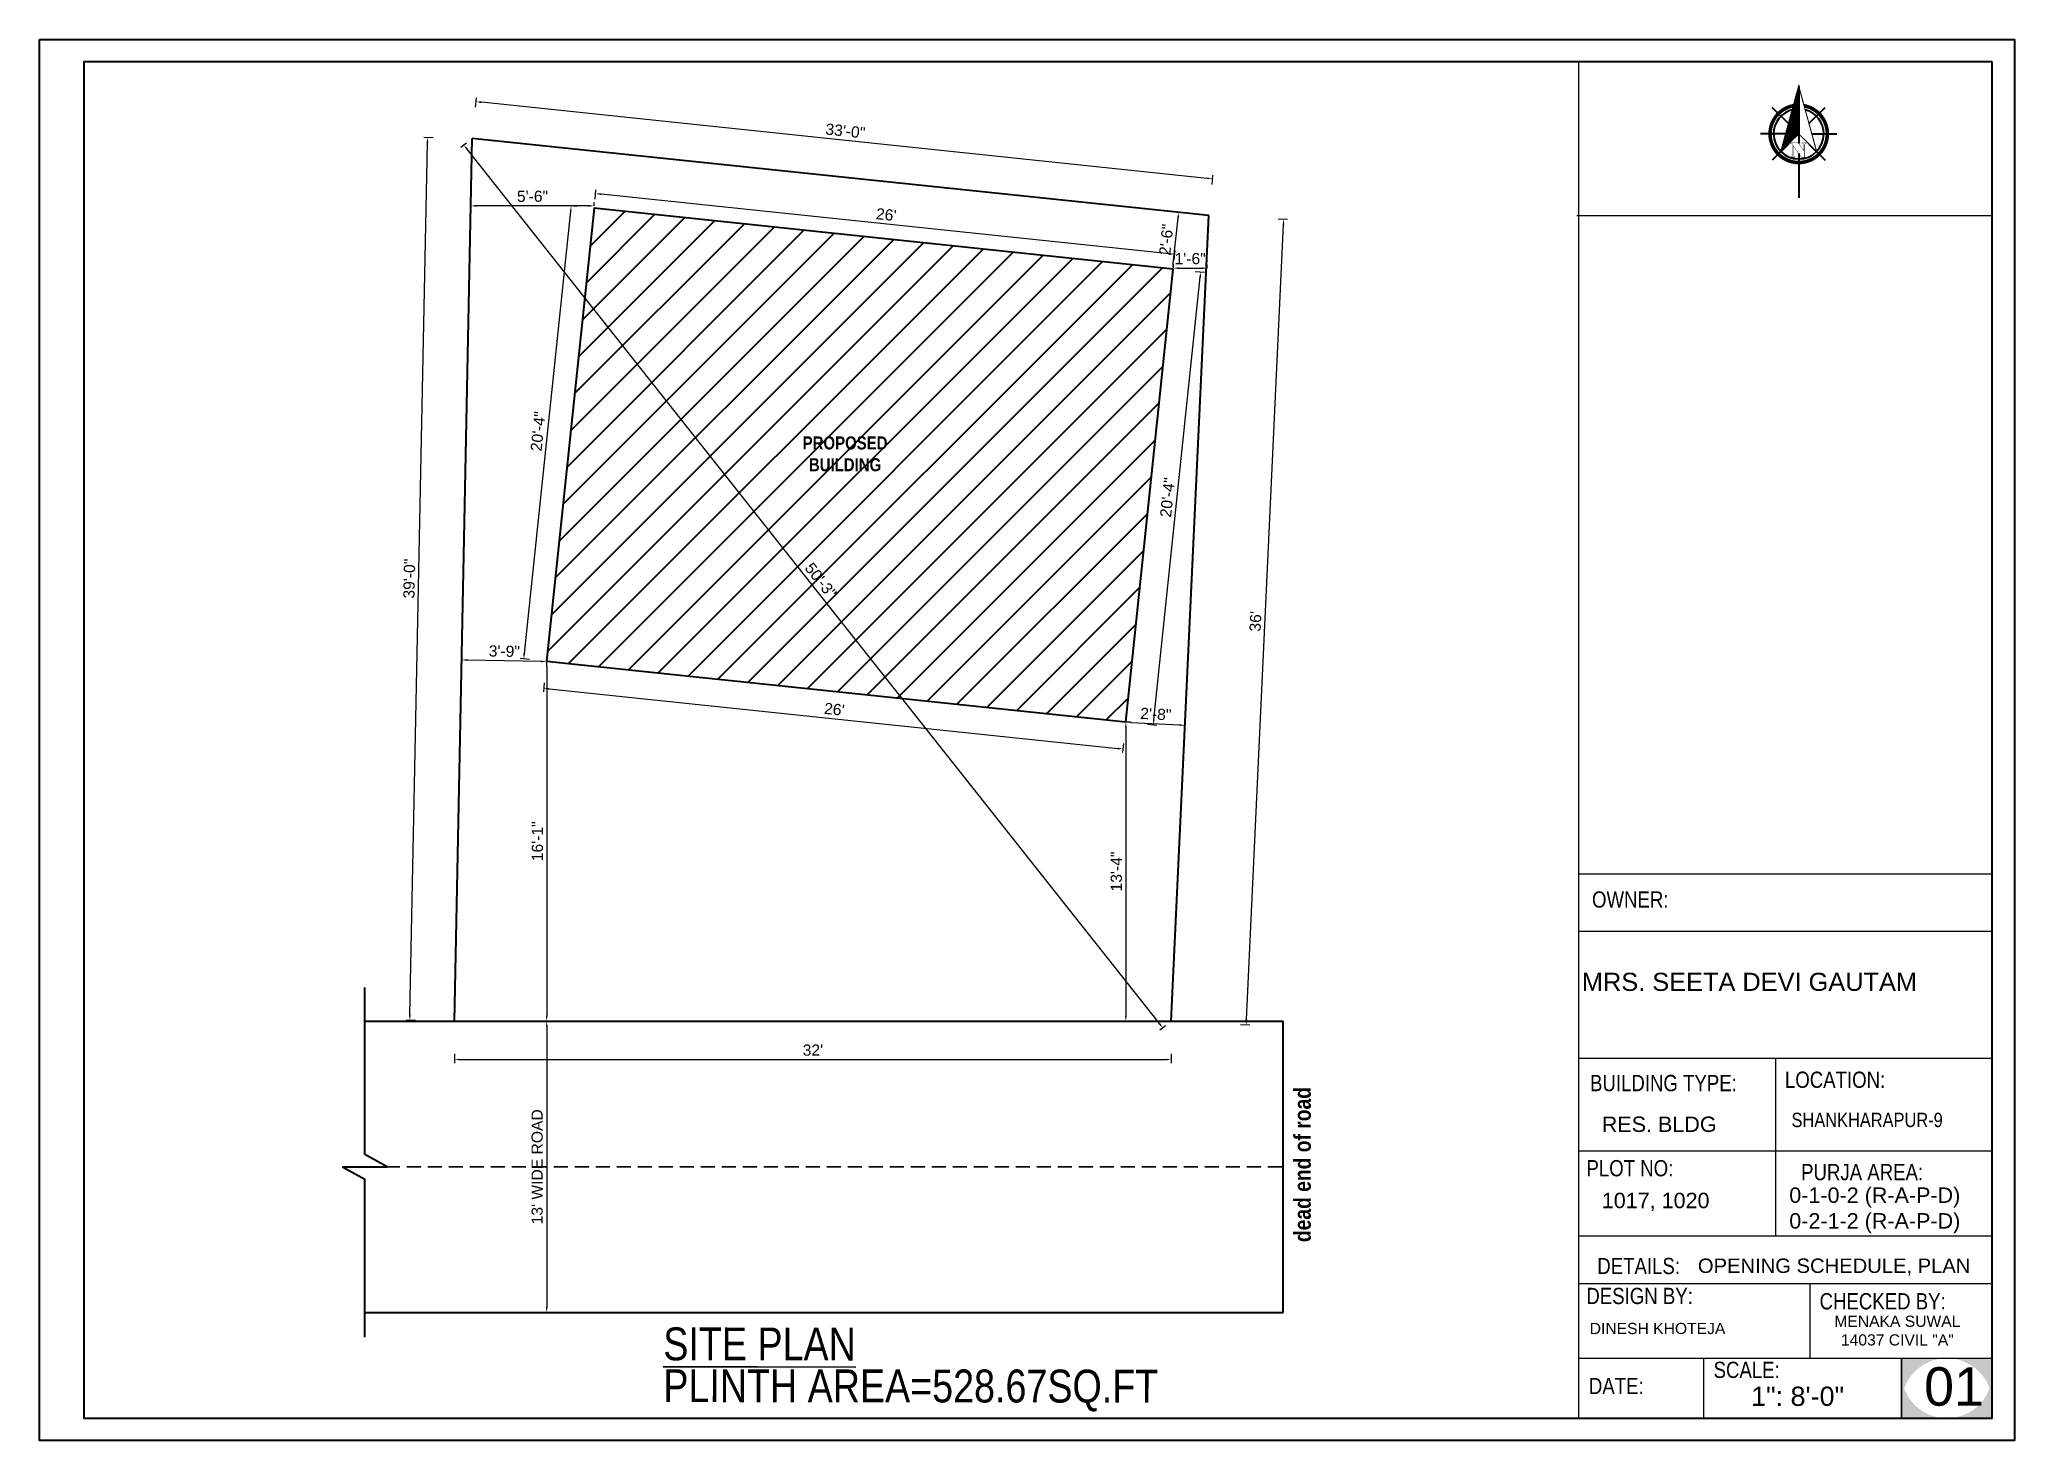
# Model space of a CAD drawing. Header units: inches. Extents: x 352533 to 378079, y -36324 to -23949.
# Drawn here: x 360958 to 362016, y -33596 to -32845 of the extents above; entities that cross this region are included whole.
import ezdxf

# ---------------------------------------------------------------- set-up
doc = ezdxf.new("R2010")
doc.units = ezdxf.units.IN
doc.header["$LTSCALE"] = 2
doc.header["$MEASUREMENT"] = 0
doc.header["$PDMODE"] = 34
doc.linetypes.add('DASHED2', pattern=[0.375, 0.25, -0.125])
doc.layers.get('0').update_dxf_attribs({"linetype": 'CONTINUOUS'})
doc.layers.get('DEFPOINTS').update_dxf_attribs({"color": 141, "linetype": 'CONTINUOUS'})
for name, color, linetype, lineweight in [('DIMENTION', 140, 'CONTINUOUS', 0), ('door', 20, 'CONTINUOUS', 35), ('Rebars', 1, 'CONTINUOUS', 13), ('Siteplan', 7, 'CONTINUOUS', 30), ('steps', 253, 'CONTINUOUS', 20), ('TEXT', 181, 'CONTINUOUS', 25), ('WALL - A', 1, 'CONTINUOUS', 40)]:
    doc.layers.add(name, color=color, linetype=linetype, lineweight=lineweight)
doc.layers.add('Normal Wall', color=7, linetype='CONTINUOUS', lineweight=35, true_color=0xffaf89)
doc.layers.add('Rear Wall', color=7, linetype='CONTINUOUS', lineweight=20, true_color=0xd4e480)
doc.layers.add('plan wall', color=7, linetype='CONTINUOUS')
doc.styles.add('Lettring Text', font='arial.ttf')
doc.styles.get("Standard").update_dxf_attribs({"font": 'ARIALN.TTF'})
doc.styles.add('SwissBT', font='swiss.ttf', dxfattribs={"height": 12})
doc.dimstyles.new('Copy of Standard', dxfattribs={"dimtxt": 6, "dimasz": 2.875, "dimexe": 2, "dimexo": 4, "dimgap": 2, "dimtad": 1, "dimdec": 0, "dimrnd": 1, "dimzin": 0, "dimdsep": 46, "dimlunit": 4, "dimtxsty": 'Lettring Text', "dimcen": 0.1, "dimclrd": 7, "dimclre": 7, "dimclrt": 7, "dimazin": 0, "dimtfac": 0.645, "dimtdec": 0, "dimtmove": 1, "dimatfit": 0, "dimfxl": 3, "dimfxlon": 1, "dimtfillclr": 256, "dimtolj": 1, "dimtzin": 0, "dimlwd": -1, "dimlwe": -1, "dimarcsym": 2})

msp = doc.modelspace()

# ---------------------------------------------------------------- texts
at = {"color": 0}
for s, p in [('OWNER:', (361789.97, -33310.44)), ('LOCATION:', (361893.31, -33406.99))]:
    msp.add_text(s, height=8.704, dxfattribs=at).set_placement(p)
at = {"layer": 'plan wall', "ltscale": 3, "char_height": 17.6118, "attachment_point": 7, "rotation": 359.9411}
for s, insert in [('{\\LSITE PLAN}', (361292.45, -33553.2)), ('PLINTH AREA=528.67SQ.FT', (361292.45, -33580.18))]:
    msp.add_mtext(s, dxfattribs=dict(at, insert=insert))
at = {"layer": 'steps', "color": 7, "ltscale": 0.3, "insert": (361389.83, -33058), "char_height": 7, "width": 55.268, "attachment_point": 2}
msp.add_mtext('{\\fTechnic|b1|i0|c2|p2;PROPOSED BUILDING}', dxfattribs=at)
at = {"layer": 'TEXT', "color": 0}
for s, height, p in [('OWNER:', 8.704, (361789.97, -33310.44)), ('LOCATION:', 8.704, (361893.31, -33406.99)), ('CHECKED BY:', 8.7044, (361911.87, -33525.68)), ('CHECKED BY:', 8.7044, (361911.87, -33525.68)), ('SCALE:', 8.704, (361855.1, -33562.41)), ('SCALE:', 8.704, (361855.1, -33562.41))]:
    msp.add_text(s, height=height, dxfattribs=at).set_placement(p)
at = {"layer": 'TEXT', "color": 0, "linetype": 'ByBlock', "style": 'SwissBT'}
for s, insert, char_height, width, attachment_point in [('MRS. SEETA DEVI GAUTAM', (361874.31, -33345.34), 9.72, 217.5111, 2), ('OPENING SCHEDULE, PLAN', (361846.69, -33498.41), 7.7396, 268.5322, 1), ('DINESH KHOTEJA', (361788.75, -33532.89), 6, 201.5276, 1), ('MENAKA SUWAL\\P14037 CIVIL "A"', (361953.55, -33529.02), 6, 88.5492, 2)]:
    msp.add_mtext(s, dxfattribs=dict(at, insert=insert, char_height=char_height, width=width, attachment_point=attachment_point))
at = {"layer": 'TEXT', "color": 0, "attachment_point": 1}
for s, insert, char_height, width in [('BUILDING TYPE:', (361788.89, -33400.07), 8.7044, 148.5551), ('BUILDING TYPE:', (361788.89, -33400.07), 8.7044, 148.5551), ('PLOT NO: ', (361786.99, -33445.68), 8.704, 138.0271), ('PLOT NO: ', (361786.99, -33445.68), 8.704, 138.0271), ('PURJA AREA:', (361901.99, -33447.78), 8.7044, 197.5821), ('PURJA AREA:', (361901.99, -33447.78), 8.7044, 197.5821), ('DETAILS: ', (361792.79, -33498.07), 8.704, 138.0271), ('DESIGN BY:', (361786.94, -33514.12), 8.704, 138.0271), ('DESIGN BY:', (361786.94, -33514.12), 8.704, 138.0271), ('DATE:', (361788.3, -33562.35), 8.704, 34.8177)]:
    msp.add_mtext(s, dxfattribs=dict(at, insert=insert, char_height=char_height, width=width))
at = {"layer": 'TEXT', "insert": (361630.33, -33448.09), "char_height": 9, "attachment_point": 2, "rotation": 90}
msp.add_mtext('{\\fTechnic|b1|i0|c2|p2;dead end of road}', dxfattribs=at)
at = {"layer": 'TEXT', "color": 0, "style": 'SwissBT'}
for s, insert, char_height, width, attachment_point in [('RES. BLDG', (361795.2, -33422.37), 8.256, 163.2142, 1), ('RES. BLDG', (361795.2, -33422.37), 8.256, 163.2142, 1), ('1017, 1020', (361795.2, -33463.19), 8.256, 163.2142, 1), ('0-1-0-2 (R-A-P-D)\\P0-2-1-2 (R-A-P-D)', (361941.46, -33460.35), 8.2555, 163.2142, 2), ('01', (361967.87, -33556.64), 20.639, 20.1585, 1)]:
    msp.add_mtext(s, dxfattribs=dict(at, insert=insert, char_height=char_height, width=width, attachment_point=attachment_point))
at = {"layer": 'TEXT', "color": 0, "linetype": 'ByBlock', "insert": (361896.84, -33420.34), "char_height": 7.6711, "attachment_point": 1}
msp.add_mtext_dynamic_manual_height_columns('SHANKHARAPUR-9', width=381.0351, gutter_width=1.53, heights=[0], dxfattribs=at)
at = {"layer": 'TEXT', "color": 0, "ltscale": 0.5, "insert": (361875.18, -33567.06), "char_height": 10.319, "width": 127.5344, "attachment_point": 1, "style": 'SwissBT'}
msp.add_mtext('1": 8\'-0"', dxfattribs=at)
msp.add_mtext('1": 8\'-0"', dxfattribs=at)

# ---------------------------------------------------------------- blocks, each defined once
blk = doc.blocks.new('*X29')
at = {"color": 0}
for p, q in [((145.96, -414.6), (147.62, -412.94)), ((146.16, -413.87), (147.62, -412.41)), ((146.36, -413.14), (147.62, -411.88)), ((146.55, -412.41), (147.62, -411.35)), ((146.75, -411.68), (147.62, -410.82)), ((146.95, -410.95), (147.62, -410.29)), ((147.15, -410.22), (147.62, -409.76)), ((147.35, -409.49), (147.62, -409.23)), ((147.55, -408.76), (147.62, -408.7)), ((143.76, -422.63), (147.62, -418.77)), ((143.96, -421.9), (147.62, -418.24)), ((144.16, -421.17), (147.62, -417.71)), ((144.36, -420.44), (147.62, -417.18)), ((144.56, -419.71), (147.62, -416.65)), ((144.76, -418.98), (147.62, -416.12)), ((144.96, -418.25), (147.62, -415.59)), ((145.16, -417.52), (147.62, -415.06)), ((145.36, -416.79), (147.62, -414.53)), ((145.56, -416.06), (147.62, -414)), ((145.76, -415.33), (147.62, -413.47)), ((142.76, -426.28), (147.62, -421.42)), ((142.96, -425.55), (147.62, -420.89)), ((143.16, -424.82), (147.62, -420.36)), ((143.36, -424.09), (147.62, -419.83)), ((143.56, -423.36), (147.62, -419.3))]:
    blk.add_line(p, q, dxfattribs=at)
blk = doc.blocks.new('NORTH_15')
for p, q in [((-2.87, 2.87), (-7.37, 7.37)), ((0, 3.66), (0, 10.62)), ((2.87, 2.87), (7.37, 7.37)), ((-13.37, 0), (2.72, 0)), ((5.49, 0), (17.83, 0)), ((-2.87, -2.87), (-7.37, -7.37)), ((0, -3.66), (0, -10.62)), ((2.87, -2.87), (7.37, -7.37))]:
    blk.add_line(p, q)
at = {"const_width": 1}
for points in [[(0, -8, 1), (0, 8, 0.359415), (-7.86, 1.52, 1)], [(-7.86, -1.52, 0.359415), (0, -8, 1)]]:
    blk.add_lwpolyline(points, format="xyb", dxfattribs=at)
for points, const_width in [([(4.96, -5.01), (-13.37, 0), (4.9, 5), (0, 0), (4.96, -5.01)], 0.3), ([(5.93, -1.55), (6, -1.55), (6.07, -1.54), (6.13, -1.53), (6.17, -1.52), (6.22, -1.51), (6.26, -1.49), (6.28, -1.47), (6.3, -1.45), (6.32, -1.42), (6.33, -1.39), (6.35, -1.34), (6.36, -1.29), (6.37, -1.23), (6.38, -1.16), (6.38, -1.08), (6.38, -1), (6.54, -1), (6.54, -2.34), (6.38, -2.34), (6.38, -2.3), (6.38, -2.23), (6.38, -2.16), (6.37, -2.09), (6.36, -2.04), (6.35, -1.99), (6.33, -1.95), (6.32, -1.91), (6.3, -1.88), (6.28, -1.86), (6.26, -1.83), (6.22, -1.81), (6.18, -1.8), (6.13, -1.78), (6.07, -1.77), (6.01, -1.76), (5.95, -1.76), (2.66, -1.76), (2.66, -2.34), (2.5, -2.34), (2.5, -0.16), (4.71, 1.44), (3.14, 1.44), (3.07, 1.44), (3, 1.43), (2.94, 1.42), (2.89, 1.41), (2.85, 1.4), (2.81, 1.38), (2.78, 1.36), (2.76, 1.34), (2.74, 1.31), (2.72, 1.27), (2.7, 1.22), (2.69, 1.17), (2.68, 1.11), (2.67, 1.04), (2.66, 0.97), (2.66, 0.89), (2.66, 0.87), (2.5, 0.87), (2.5, 2.21), (2.66, 2.21), (2.66, 2.17), (2.66, 2.09), (2.67, 2.03), (2.68, 1.97), (2.69, 1.91), (2.7, 1.86), (2.71, 1.82), (2.73, 1.78), (2.75, 1.76), (2.77, 1.74), (2.8, 1.72), (2.85, 1.7), (2.89, 1.68), (2.94, 1.67), (3, 1.66), (3.07, 1.66), (3.14, 1.66), (6.54, 1.66), (6.54, 0.75), (3.33, -1.55), (5.93, -1.55), (5.93, -1.55)], 0.1)]:
    blk.add_lwpolyline(points, dxfattribs=dict(const_width=const_width))
for start, end in [(90, 164.973), (270, 90), (195.027, 270)]:
    blk.add_arc((0, 0), 7, start, end)
at = {"rotation": 90}
blk.add_blockref('*X29', (-421.89, -147.62), dxfattribs=at)
blk = doc.blocks.new('A$C0BDB7EE9')
at = {"layer": 'Siteplan', "xscale": 2.999999999999779, "yscale": 2.999999999999779, "zscale": 2.999999999999779, "rotation": 247.8612575918487}
blk.add_blockref('NORTH_15', (20.2, 49.5), dxfattribs=at)
blk = doc.blocks.new('A$C327B4BBD')
at = {"layer": 'DIMENTION', "ltscale": 0.3, "xscale": 1.171875000000082, "yscale": 1.171875000000082, "zscale": 1.171875000000082, "rotation": 112.1387424081494}
blk.add_blockref('A$C0BDB7EE9', (16.1, 0), dxfattribs=at)
blk = doc.blocks.new('*D41')
at = {"layer": 'DEFPOINTS', "color": 0, "ltscale": 0.5, "transparency": 16777216}
for p in [(361255.4, -32935.8), (361217.7, -33177.2), (361229.9, -33178.5)]:
    blk.add_point(p, dxfattribs=at)
at = {"layer": 'steps', "color": 7, "ltscale": 0.5, "transparency": 16777216}
for p, q in [((361246.1, -32934.8), (361241.2, -32934.3)), ((361242.8, -32937.4), (361218, -33174.3)), ((361220.7, -33177.5), (361215.7, -33177))]:
    blk.add_line(p, q, dxfattribs=at)
for points in [[(361242.4, -32937.3), (361243.3, -32937.4), (361243.1, -32934.5)], [(361217.5, -33174.3), (361218.5, -33174.4), (361217.7, -33177.2)]]:
    blk.add_solid(points, dxfattribs=at)
at = {"layer": 'steps', "color": 7, "ltscale": 0.5, "transparency": 16777216, "insert": (361225.4, -33055.3), "char_height": 6, "attachment_point": 5, "rotation": 84.0162, "style": 'Lettring Text'}
blk.add_mtext('\\A1;20\'-4"', dxfattribs=at)
blk = doc.blocks.new('*D42')
at = {"layer": 'DEFPOINTS', "color": 0, "ltscale": 0.5, "transparency": 16777216}
for p in [(361256.2, -32927.9), (361255.4, -32935.8), (361565.7, -32968.3)]:
    blk.add_point(p, dxfattribs=at)
at = {"layer": 'steps', "color": 7, "ltscale": 0.5, "transparency": 16777216}
for p, q in [((361255.9, -32930.9), (361256.4, -32926)), ((361563.6, -32960.2), (361259.1, -32928.2)), ((361566.2, -32963.4), (361566.7, -32958.5))]:
    blk.add_line(p, q, dxfattribs=at)
for points in [[(361259.1, -32927.8), (361259, -32928.7), (361256.2, -32927.9)], [(361563.7, -32959.7), (361563.6, -32960.6), (361566.5, -32960.5)]]:
    blk.add_solid(points, dxfattribs=at)
at = {"layer": 'steps', "color": 7, "ltscale": 0.5, "transparency": 16777216, "insert": (361411.9, -32939.2), "char_height": 6, "attachment_point": 5, "rotation": 354.0162, "style": 'Lettring Text'}
blk.add_mtext("\\A1;26'", dxfattribs=at)
blk = doc.blocks.new('*D43')
at = {"layer": 'DEFPOINTS', "color": 0, "ltscale": 0.5, "transparency": 16777216}
for p in [(361565.7, -32968.3), (361580.3, -32969.9), (361540.2, -33211)]:
    blk.add_point(p, dxfattribs=at)
at = {"layer": 'steps', "color": 7, "ltscale": 0.5, "transparency": 16777216}
for p, q in [((361555.2, -33209.7), (361580, -32972.7)), ((361577.4, -32969.6), (361582.3, -32970.1)), ((361551.9, -33212.2), (361556.9, -33212.7))]:
    blk.add_line(p, q, dxfattribs=at)
for points in [[(361579.6, -32972.7), (361580.5, -32972.8), (361580.3, -32969.9)], [(361554.7, -33209.6), (361555.7, -33209.7), (361554.9, -33212.5)]]:
    blk.add_solid(points, dxfattribs=at)
at = {"layer": 'steps', "color": 7, "ltscale": 0.5, "transparency": 16777216, "insert": (361562.6, -33090.7), "char_height": 6, "attachment_point": 5, "rotation": 84.0162, "style": 'Lettring Text'}
blk.add_mtext('\\A1;20\'-4"', dxfattribs=at)
blk = doc.blocks.new('*D44')
at = {"layer": 'DEFPOINTS', "color": 0, "ltscale": 0.5, "transparency": 16777216}
for p in [(361229.9, -33178.5), (361540.2, -33211), (361538.7, -33225.5)]:
    blk.add_point(p, dxfattribs=at)
at = {"layer": 'steps', "color": 7, "ltscale": 0.5, "transparency": 16777216}
for p, q in [((361228.7, -33190), (361228.2, -33194.9)), ((361231.3, -33193.2), (361535.9, -33225.2)), ((361539, -33222.5), (361538.5, -33227.4))]:
    blk.add_line(p, q, dxfattribs=at)
for points in [[(361231.3, -33192.8), (361231.2, -33193.7), (361228.4, -33192.9)], [(361535.9, -33224.7), (361535.8, -33225.6), (361538.7, -33225.5)]]:
    blk.add_solid(points, dxfattribs=at)
at = {"layer": 'steps', "color": 7, "ltscale": 0.5, "transparency": 16777216, "insert": (361384.1, -33204.2), "char_height": 6, "attachment_point": 5, "rotation": 354.0162, "style": 'Lettring Text'}
blk.add_mtext("\\A1;26'", dxfattribs=at)
blk = doc.blocks.new('*D45')
at = {"layer": 'DEFPOINTS', "color": 0, "ltscale": 0.5, "transparency": 16777216}
for p in [(361584.6, -32939.7), (361624.8, -32941.6), (361564.5, -33371.3)]:
    blk.add_point(p, dxfattribs=at)
at = {"layer": 'steps', "color": 7, "ltscale": 0.5, "transparency": 16777216}
for p, q in [((361604.8, -33370.3), (361624.7, -32944.5)), ((361621.8, -32941.5), (361626.8, -32941.7)), ((361601.7, -33373), (361606.7, -33373.2))]:
    blk.add_line(p, q, dxfattribs=at)
for points in [[(361624.2, -32944.5), (361625.1, -32944.5), (361624.8, -32941.6)], [(361604.3, -33370.3), (361605.3, -33370.3), (361604.7, -33373.2)]]:
    blk.add_solid(points, dxfattribs=at)
at = {"layer": 'steps', "color": 7, "ltscale": 0.5, "transparency": 16777216, "insert": (361609.7, -33157.1), "char_height": 6, "attachment_point": 5, "rotation": 87.3288, "style": 'Lettring Text'}
blk.add_mtext("\\A1;36'", dxfattribs=at)
blk = doc.blocks.new('*D46')
at = {"layer": 'DEFPOINTS', "color": 0, "ltscale": 0.5, "transparency": 16777216}
for p in [(361166.2, -32897.9), (361190.1, -32898.4), (361180.6, -33371.3)]:
    blk.add_point(p, dxfattribs=at)
at = {"layer": 'steps', "color": 7, "ltscale": 0.5, "transparency": 16777216}
for p, q in [((361156.7, -33367.9), (361166.1, -32900.8)), ((361169.2, -32898), (361164.2, -32897.9)), ((361159.7, -33370.9), (361154.7, -33370.8))]:
    blk.add_line(p, q, dxfattribs=at)
for points in [[(361165.6, -32900.8), (361166.6, -32900.8), (361166.2, -32897.9)], [(361156.2, -33367.9), (361157.2, -33367.9), (361156.7, -33370.8)]]:
    blk.add_solid(points, dxfattribs=at)
at = {"layer": 'steps', "color": 7, "ltscale": 0.5, "transparency": 16777216, "insert": (361156.4, -33134.2), "char_height": 6, "attachment_point": 5, "rotation": 88.8499, "style": 'Lettring Text'}
blk.add_mtext('\\A1;39\'-0"', dxfattribs=at)
blk = doc.blocks.new('*D47')
at = {"layer": 'DEFPOINTS', "color": 0, "ltscale": 0.5, "transparency": 16777216}
for p in [(361192.2, -32878.7), (361190.1, -32898.4), (361584.6, -32939.7)]:
    blk.add_point(p, dxfattribs=at)
at = {"layer": 'steps', "color": 7, "ltscale": 0.5, "transparency": 16777216}
for p, q in [((361191.9, -32881.7), (361192.4, -32876.7)), ((361583.8, -32919.8), (361195, -32879)), ((361586.4, -32923.1), (361586.9, -32918.1))]:
    blk.add_line(p, q, dxfattribs=at)
for points in [[(361195.1, -32878.5), (361195, -32879.5), (361192.2, -32878.7)], [(361583.9, -32919.3), (361583.8, -32920.2), (361586.7, -32920.1)]]:
    blk.add_solid(points, dxfattribs=at)
at = {"layer": 'steps', "color": 7, "ltscale": 0.5, "transparency": 16777216, "insert": (361390, -32894.4), "char_height": 6, "attachment_point": 5, "rotation": 354.0162, "style": 'Lettring Text'}
blk.add_mtext('\\A1;33\'-0"', dxfattribs=at)
blk = doc.blocks.new('*D48')
at = {"layer": 'DEFPOINTS', "color": 0, "ltscale": 0.5, "transparency": 16777216}
for p in [(361180.6, -33371.3), (361564.5, -33371.3), (361564.5, -33391.8)]:
    blk.add_point(p, dxfattribs=at)
at = {"layer": 'steps', "color": 7, "ltscale": 0.5, "transparency": 16777216}
for p, q in [((361180.6, -33388.8), (361180.6, -33393.8)), ((361564.5, -33388.8), (361564.5, -33393.8)), ((361183.5, -33391.8), (361561.6, -33391.8))]:
    blk.add_line(p, q, dxfattribs=at)
for points in [[(361183.5, -33391.4), (361183.5, -33392.3), (361180.6, -33391.8)], [(361561.6, -33391.4), (361561.6, -33392.3), (361564.5, -33391.8)]]:
    blk.add_solid(points, dxfattribs=at)
at = {"layer": 'steps', "color": 7, "ltscale": 0.5, "transparency": 16777216, "insert": (361372.6, -33386.8), "char_height": 6, "attachment_point": 5, "style": 'Lettring Text'}
blk.add_mtext("\\A1;32'", dxfattribs=at)
blk = doc.blocks.new('*D49')
at = {"layer": 'DEFPOINTS', "color": 0, "ltscale": 0.5, "transparency": 16777216}
for p in [(361185.6, -32901.9), (361190.1, -32898.4), (361564.5, -33371.3)]:
    blk.add_point(p, dxfattribs=at)
at = {"layer": 'steps', "color": 7, "ltscale": 0.5, "transparency": 16777216}
for p, q in [((361187, -32900.9), (361184, -32903.2)), ((361558.2, -33372.6), (361187.4, -32904.2)), ((361561.4, -33373.8), (361558.4, -33376.1))]:
    blk.add_line(p, q, dxfattribs=at)
for points in [[(361187.8, -32903.9), (361187, -32904.5), (361185.6, -32901.9)], [(361558.6, -33372.3), (361557.8, -33372.9), (361560, -33374.8)]]:
    blk.add_solid(points, dxfattribs=at)
at = {"layer": 'steps', "color": 7, "ltscale": 0.5, "transparency": 16777216, "insert": (361376.8, -33135.2), "char_height": 6, "attachment_point": 5, "rotation": 308.368, "style": 'Lettring Text'}
blk.add_mtext('\\A1;50\'-3"', dxfattribs=at)
blk = doc.blocks.new('*D35')
at = {"layer": 'DEFPOINTS', "color": 0, "ltscale": 0.5, "transparency": 16777216}
for p in [(361400.6, -33371.3), (361230, -33527.3), (361400.6, -33527.3)]:
    blk.add_point(p, dxfattribs=at)
at = {"layer": 'steps', "color": 7, "ltscale": 0.5, "transparency": 16777216}
for p, q in [((361233, -33371.3), (361228, -33371.3)), ((361230, -33374.2), (361230, -33524.4)), ((361233, -33527.3), (361228, -33527.3))]:
    blk.add_line(p, q, dxfattribs=at)
for points in [[(361229.6, -33374.2), (361230.5, -33374.2), (361230, -33371.3)], [(361229.6, -33524.4), (361230.5, -33524.4), (361230, -33527.3)]]:
    blk.add_solid(points, dxfattribs=at)
at = {"layer": 'steps', "color": 7, "ltscale": 0.5, "transparency": 16777216, "insert": (361224.9, -33449.3), "char_height": 6, "attachment_point": 5, "rotation": 90, "style": 'Lettring Text'}
blk.add_mtext("\\A1;13' WIDE ROAD", dxfattribs=at)
blk = doc.blocks.new('*D38')
at = {"layer": 'DEFPOINTS', "color": 0, "ltscale": 0.5, "transparency": 16777216}
for p in [(361229.9, -33178.5), (361229.9, -33371.3), (361230, -33371.3)]:
    blk.add_point(p, dxfattribs=at)
at = {"layer": 'steps', "color": 7, "ltscale": 0.5, "transparency": 16777216}
for p, q in [((361230, -33178.5), (361232, -33178.5)), ((361230, -33181.4), (361230, -33368.4)), ((361230, -33371.3), (361232, -33371.3))]:
    blk.add_line(p, q, dxfattribs=at)
for points in [[(361229.6, -33181.4), (361230.5, -33181.4), (361230, -33178.5)], [(361229.6, -33368.4), (361230.5, -33368.4), (361230, -33371.3)]]:
    blk.add_solid(points, dxfattribs=at)
at = {"layer": 'steps', "color": 7, "ltscale": 0.5, "transparency": 16777216, "insert": (361225, -33274.9), "char_height": 6, "attachment_point": 5, "rotation": 90, "style": 'Lettring Text'}
blk.add_mtext('\\A1;16\'-1"', dxfattribs=at)
blk = doc.blocks.new('*D39')
at = {"layer": 'DEFPOINTS', "color": 0, "ltscale": 0.5, "transparency": 16777216}
for p in [(361540.2, -33211), (361540.2, -33371.3), (361540.2, -33371.3)]:
    blk.add_point(p, dxfattribs=at)
at = {"layer": 'steps', "color": 7, "ltscale": 0.5, "transparency": 16777216}
for p, q in [((361540.2, -33211), (361542.2, -33211)), ((361540.2, -33213.9), (361540.2, -33368.4)), ((361540.2, -33371.3), (361542.2, -33371.3))]:
    blk.add_line(p, q, dxfattribs=at)
for points in [[(361539.8, -33213.9), (361540.7, -33213.9), (361540.2, -33211)], [(361539.8, -33368.4), (361540.7, -33368.4), (361540.2, -33371.3)]]:
    blk.add_solid(points, dxfattribs=at)
at = {"layer": 'steps', "color": 7, "ltscale": 0.5, "transparency": 16777216, "insert": (361535.2, -33291.1), "char_height": 6, "attachment_point": 5, "rotation": 90, "style": 'Lettring Text'}
blk.add_mtext('\\A1;13\'-4"', dxfattribs=at)
blk = doc.blocks.new('*D40')
at = {"layer": 'DEFPOINTS', "color": 0, "ltscale": 0.5, "transparency": 16777216}
for p in [(361189.4, -32934.5), (361189.4, -32934.5), (361255.4, -32935.8)]:
    blk.add_point(p, dxfattribs=at)
at = {"layer": 'steps', "color": 7, "ltscale": 0.5, "transparency": 16777216}
for p, q in [((361189.4, -32934.5), (361189.4, -32932.5)), ((361252.5, -32934.5), (361192.3, -32934.5)), ((361255.4, -32934.5), (361255.4, -32932.5))]:
    blk.add_line(p, q, dxfattribs=at)
for points in [[(361192.3, -32934), (361192.3, -32935), (361189.4, -32934.5)], [(361252.5, -32934), (361252.5, -32935), (361255.4, -32934.5)]]:
    blk.add_solid(points, dxfattribs=at)
at = {"layer": 'steps', "color": 7, "ltscale": 0.5, "transparency": 16777216, "insert": (361222.4, -32929.4), "char_height": 6, "attachment_point": 5, "style": 'Lettring Text'}
blk.add_mtext('\\A1;5\'-6"', dxfattribs=at)
blk = doc.blocks.new('*D36')
at = {"layer": 'DEFPOINTS', "color": 0, "ltscale": 0.5, "transparency": 16777216}
for p in [(361540.2, -33211), (361571.9, -33212.8), (361571.9, -33212.8)]:
    blk.add_point(p, dxfattribs=at)
at = {"layer": 'steps', "color": 7, "ltscale": 0.5, "transparency": 16777216}
for p, q in [((361540.2, -33211), (361540.3, -33209)), ((361543.1, -33211.2), (361569, -33212.6)), ((361571.9, -33212.8), (361572, -33210.8))]:
    blk.add_line(p, q, dxfattribs=at)
for points in [[(361543.1, -33210.7), (361543.1, -33211.6), (361540.2, -33211)], [(361569, -33212.1), (361569, -33213.1), (361571.9, -33212.8)]]:
    blk.add_solid(points, dxfattribs=at)
at = {"layer": 'steps', "color": 7, "ltscale": 0.5, "transparency": 16777216, "insert": (361556.3, -33206.8), "char_height": 6, "attachment_point": 5, "rotation": 356.7868, "style": 'Lettring Text'}
blk.add_mtext('\\A1;2\'-8"', dxfattribs=at)
blk = doc.blocks.new('*D37')
at = {"layer": 'DEFPOINTS', "color": 0, "ltscale": 0.5, "transparency": 16777216}
for p in [(361184.5, -33177.6), (361184.5, -33177.7), (361229.9, -33178.5)]:
    blk.add_point(p, dxfattribs=at)
at = {"layer": 'steps', "color": 7, "ltscale": 0.5, "transparency": 16777216}
for p, q in [((361184.5, -33177.7), (361184.5, -33179.7)), ((361227.1, -33178.6), (361187.4, -33177.8)), ((361229.9, -33178.6), (361229.9, -33180.6))]:
    blk.add_line(p, q, dxfattribs=at)
for points in [[(361187.4, -33177.3), (361187.4, -33178.3), (361184.5, -33177.7)], [(361227.1, -33178.1), (361227, -33179.1), (361229.9, -33178.6)]]:
    blk.add_solid(points, dxfattribs=at)
at = {"layer": 'steps', "color": 7, "ltscale": 0.5, "transparency": 16777216, "insert": (361207.3, -33173.1), "char_height": 6, "attachment_point": 5, "rotation": 358.8499, "style": 'Lettring Text'}
blk.add_mtext('\\A1;3\'-9"', dxfattribs=at)
blk = doc.blocks.new('*D91')
at = {"layer": 'DEFPOINTS', "color": 0, "ltscale": 0.5, "transparency": 16777216}
for p in [(361565.7, -32968.3), (361583.8, -32967.9), (361583.8, -32968.8)]:
    blk.add_point(p, dxfattribs=at)
at = {"layer": 'steps', "color": 7, "ltscale": 0.5, "transparency": 16777216}
for p, q in [((361565.7, -32967.9), (361565.7, -32965.9)), ((361583.8, -32967.9), (361583.8, -32965.9)), ((361568.5, -32967.9), (361581, -32967.9))]:
    blk.add_line(p, q, dxfattribs=at)
for points in [[(361568.5, -32967.4), (361568.5, -32968.3), (361565.7, -32967.9)], [(361581, -32967.4), (361581, -32968.3), (361583.8, -32967.9)]]:
    blk.add_solid(points, dxfattribs=at)
at = {"layer": 'steps', "color": 7, "ltscale": 0.5, "transparency": 16777216, "insert": (361574.7, -32962.8), "char_height": 6, "attachment_point": 5, "style": 'Lettring Text'}
blk.add_mtext('\\A1;1\'-6"', dxfattribs=at)
blk = doc.blocks.new('*D92')
at = {"layer": 'DEFPOINTS', "color": 0, "ltscale": 0.5, "transparency": 16777216}
for p in [(361568.5, -32938), (361568.8, -32938.1), (361565.7, -32968.3)]:
    blk.add_point(p, dxfattribs=at)
at = {"layer": 'steps', "color": 7, "ltscale": 0.5, "transparency": 16777216}
for p, q in [((361565.6, -32965.4), (361568.2, -32940.9)), ((361568.5, -32938), (361566.5, -32937.8)), ((361565.3, -32968.3), (361563.3, -32968.1))]:
    blk.add_line(p, q, dxfattribs=at)
for points in [[(361567.7, -32940.9), (361568.7, -32941), (361568.5, -32938)], [(361565.1, -32965.4), (361566.1, -32965.5), (361565.3, -32968.3)]]:
    blk.add_solid(points, dxfattribs=at)
at = {"layer": 'steps', "color": 7, "ltscale": 0.5, "transparency": 16777216, "insert": (361561.9, -32952.6), "char_height": 6, "attachment_point": 5, "rotation": 84.0162, "style": 'Lettring Text'}
blk.add_mtext('\\A1;2\'-6"', dxfattribs=at)

# ---------------------------------------------------------------- dimensions: what is measured, and where the dimension line sits
at = {"layer": 'steps', "ltscale": 0.5}
for p1, distance, text, picture, middle in [((361584.63, -32939.73), -19.77, '33\'-0"', '*D47', (361389.95, -32894.36)), ((361180.61, -33371.28), 23.95, '39\'-0"', '*D46', (361156.35, -33134.25))]:
    dim = msp.add_aligned_dim(p1=p1, p2=(361190.1, -32898.38), distance=distance, text=text, dimstyle='Copy of Standard', dxfattribs=at)
    dim.commit()
    dim.dimension.update_dxf_attribs({"geometry": picture, "text_midpoint": middle})
for p1, p2, distance, picture, middle in [((361564.49, -33371.28), (361190.1, -32898.38), 5.73, '*D49', (361376.78, -33135.25)), ((361255.37, -32935.81), (361229.93, -33178.48), -12.29, '*D41', (361225.39, -33055.33)), ((361565.67, -32968.33), (361255.37, -32935.81), -7.91, '*D42', (361411.87, -32939.17)), ((361565.67, -32968.33), (361568.84, -32938.08), 0.36, '*D92', (361561.86, -32952.64)), ((361564.49, -33371.28), (361584.63, -32939.73), -40.21, '*D45', (361609.67, -33157.15)), ((361540.23, -33211), (361565.67, -32968.33), -14.76, '*D43', (361562.6, -33090.68)), ((361229.93, -33178.48), (361184.5, -33177.56), 0.17, '*D37', (361207.31, -33173.13)), ((361229.93, -33178.48), (361540.23, -33211), -14.54, '*D44', (361384.09, -33204.16)), ((361540.23, -33211), (361571.89, -33212.78), 0, '*D36', (361556.34, -33206.83))]:
    dim = msp.add_aligned_dim(p1=p1, p2=p2, distance=distance, dimstyle='Copy of Standard', dxfattribs=at)
    dim.commit()
    dim.dimension.update_dxf_attribs({"geometry": picture, "text_midpoint": middle})
for base, p1, p2, picture, middle in [((361189.38, -32934.48), (361255.37, -32935.81), (361189.38, -32934.48), '*D40', (361222.37, -32929.42)), ((361564.49, -33391.84), (361180.61, -33371.28), (361564.49, -33371.28), '*D48', (361372.55, -33386.78))]:
    dim = msp.add_linear_dim(base=base, p1=p1, p2=p2, dimstyle='Copy of Standard', dxfattribs=at)
    dim.commit()
    dim.dimension.update_dxf_attribs({"geometry": picture, "text_midpoint": middle})
dim = msp.add_linear_dim(base=(361583.83, -32967.86), p1=(361565.67, -32968.33), p2=(361583.83, -32968.84), dimstyle='Copy of Standard', dxfattribs=at)
dim.commit()
dim.dimension.update_dxf_attribs({"geometry": '*D91', "text_midpoint": (361574.75, -32967.86), "dimtype": 160})
for base, p1, p2, picture, middle in [((361230.04, -33371.28), (361229.93, -33178.48), (361229.93, -33371.28), '*D38', (361224.98, -33274.88)), ((361540.23, -33371.28), (361540.23, -33211), (361540.23, -33371.28), '*D39', (361535.16, -33291.14))]:
    dim = msp.add_linear_dim(base=base, p1=p1, p2=p2, angle=90, dimstyle='Copy of Standard', dxfattribs=at)
    dim.commit()
    dim.dimension.update_dxf_attribs({"geometry": picture, "text_midpoint": middle})
dim = msp.add_linear_dim(base=(361230.04, -33527.28), p1=(361400.61, -33371.28), p2=(361400.61, -33527.28), angle=90, text="13' WIDE ROAD", dimstyle='Copy of Standard', dxfattribs=at)
dim.commit()
dim.dimension.update_dxf_attribs({"geometry": '*D35', "text_midpoint": (361224.93, -33449.28)})

# ---------------------------------------------------------------- hatches: boundary and pattern name
msp.add_hatch(color=0).paths.add_polyline_path([(362004.39, -33551.88), (361980.08, -33551.88, -0.4142136), (362004.39, -33576.19)])
at = {"layer": 'door', "ltscale": 0.5}
h = msp.add_hatch(dxfattribs=at)
h.set_pattern_fill('ANSI31', color=256, scale=100)
h.set_pattern_definition([(45, (-3424.203, -3174.021), (-8.83883476, 8.83883476), [])])
h.paths.add_polyline_path([(361565.67, -32968.33), (361255.37, -32935.81), (361229.93, -33178.48), (361540.23, -33211)])
h.paths.add_polyline_path([(361364.35, -33129.58), (361379.47, -33148.67), (361389.16, -33141), (361374.05, -33121.91)], flags=24)
h.paths.add_polyline_path([(361363.9, -33080.25), (361415.83, -33080.25), (361415.83, -33054.23), (361363.9, -33054.23)], flags=24)
at = {"layer": 'TEXT'}
for points in [[(361980.08, -33551.88), (361955.77, -33551.88), (361955.77, -33576.19, -0.4142136)], [(361980.08, -33551.88), (361955.77, -33551.88), (361955.77, -33576.19, -0.4142136)], [(361955.77, -33559.69), (361955.77, -33584), (361980.08, -33584, -0.4142136)], [(361955.77, -33559.69), (361955.77, -33584), (361980.08, -33584, -0.4142136)], [(362004.39, -33551.88), (361980.08, -33551.88, -0.4142136), (362004.39, -33576.19)], [(362004.39, -33559.69, -0.4142136), (361980.08, -33584), (362004.39, -33584)], [(362004.39, -33559.69, -0.4142136), (361980.08, -33584), (362004.39, -33584)]]:
    msp.add_hatch(color=0, dxfattribs=at).paths.add_polyline_path(points)

# ---------------------------------------------------------------- linework, layer by layer
at = {"color": 0}
msp.add_line((361955.77, -33551.88), (361955.77, -33584), dxfattribs=at)
msp.add_line((361955.77, -33551.88), (361955.77, -33584), dxfattribs=at)
at = {"layer": 'door', "ltscale": 0.5}
for p, q in [((361180.61, -33371.28), (361190.1, -32898.38)), ((361584.63, -32939.73), (361190.1, -32898.38)), ((361564.49, -33371.28), (361584.63, -32939.73)), ((361132.61, -33371.28), (361132.61, -33353.28)), ((361132.61, -33371.28), (361624.51, -33371.28)), ((361132.61, -33424.56), (361132.61, -33371.28)), ((361624.51, -33527.28), (361624.51, -33371.28)), ((361132.61, -33442.62), (361132.61, -33424.56)), ((361144.61, -33449.34), (361132.61, -33442.62)), ((361120.61, -33449.34), (361144.61, -33449.34)), ((361120.61, -33449.34), (361132.61, -33455.95)), ((361132.61, -33449.34), (361132.61, -33449.28)), ((361132.61, -33449.34), (361132.61, -33449.28)), ((361132.61, -33540.47), (361132.61, -33455.95)), ((361132.61, -33527.28), (361624.51, -33527.28))]:
    msp.add_line(p, q, dxfattribs=at)
msp.add_lwpolyline([(361565.67, -32968.33), (361255.37, -32935.81), (361229.93, -33178.48), (361540.23, -33211)], close=True, dxfattribs=at)
at = {"layer": 'Normal Wall'}
for points in [[(360958.29, -32845.38), (362016.29, -32845.38), (362016.29, -33595.91), (360958.29, -33595.91)], [(360958.29, -32845.38), (362016.29, -32845.38), (362016.29, -33595.91), (360958.29, -33595.91)], [(362004.39, -32857.29), (360982.1, -32857.29), (360982.1, -33584), (362004.39, -33584)], [(362004.39, -32857.29), (360982.1, -32857.29), (360982.1, -33584), (362004.39, -33584)]]:
    msp.add_lwpolyline(points, close=True, dxfattribs=at)
at = {"layer": 'Rear Wall'}
for p, q in [((361782.97, -33301.56), (361782.97, -32857.29)), ((361781.79, -32939.59), (362004.39, -32939.59)), ((361782.97, -33292.3), (362004.39, -33292.3)), ((361782.97, -33292.3), (362004.39, -33292.3)), ((361782.97, -33292.3), (362004.39, -33292.3)), ((361782.97, -33292.3), (362004.39, -33292.3)), ((361782.97, -33323.1), (362004.39, -33323.1)), ((361782.97, -33323.1), (362004.39, -33323.1)), ((361782.97, -33391.16), (362004.39, -33391.16)), ((361782.97, -33391.16), (362004.39, -33391.16)), ((361888.24, -33391.16), (361888.24, -33477.06)), ((361888.24, -33391.16), (361888.24, -33486.32)), ((361782.97, -33440.65), (362004.39, -33440.65)), ((361782.97, -33440.65), (362004.39, -33440.65)), ((361782.97, -33486.32), (362004.39, -33486.32)), ((361782.97, -33511.76), (362004.39, -33511.76)), ((361782.97, -33511.76), (362004.39, -33511.76)), ((361906.82, -33551.88), (361906.82, -33511.76)), ((361906.82, -33551.88), (361906.82, -33511.76)), ((361782.97, -33551.88), (362004.39, -33551.88)), ((361782.97, -33551.88), (362004.39, -33551.88)), ((361849.71, -33551.88), (361849.71, -33584)), ((361849.71, -33551.88), (361849.71, -33584))]:
    msp.add_line(p, q, dxfattribs=at)
msp.add_lwpolyline([(361782.97, -33292.3), (362004.39, -33292.3), (362004.39, -33584), (361782.97, -33584)], close=True, dxfattribs=at)
msp.add_lwpolyline([(361782.97, -33292.3), (362004.39, -33292.3), (362004.39, -33584), (361782.97, -33584)], close=True, dxfattribs=at)
at = {"layer": 'WALL - A', "linetype": 'DASHED2', "lineweight": -3, "ltscale": 15}
msp.add_line((361132.61, -33449.28), (361624.51, -33449.28), dxfattribs=at)

# ---------------------------------------------------------------- block references
at = {"layer": 'Rebars', "xscale": 0.5459999999999999, "yscale": 0.5459999999999999, "zscale": 0.5459999999999999, "rotation": 270}
msp.add_blockref('A$C327B4BBD', (361900.66, -32921.37), dxfattribs=at)

msp.set_redraw_order([(e.dxf.handle, doc.entitydb.next_handle()) for e in msp.query("TEXT MTEXT ATTDEF DIMENSION ARC_DIMENSION")])  # texts and dimensions are drawn at this point

doc.saveas('drawing.dxf')
